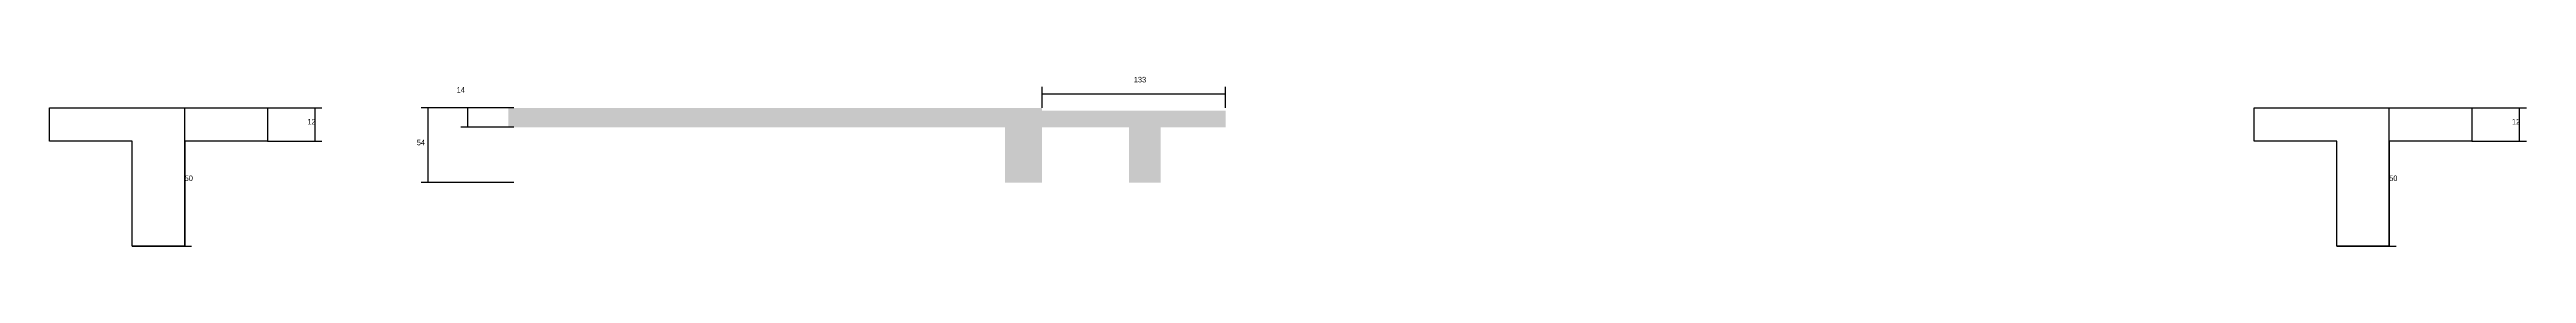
# Model space of a CAD drawing. Header units: metres. Extents: x 129234 to 131937, y 32678 to 33940.
# Drawn here: x 129234 to 131030, y 32678 to 32801 of the extents above; entities that cross this region are included whole.
import ezdxf

# ---------------------------------------------------------------- set-up
doc = ezdxf.new("R2010")
doc.units = ezdxf.units.M
doc.layers.add('CONCRETO', color=251, linetype='Continuous')
doc.layers.add('COTA', color=241, linetype='Continuous')

msp = doc.modelspace()

# ---------------------------------------------------------------- hatches: boundary and pattern name
at = {"layer": 'COTA'}
h = msp.add_hatch(dxfattribs=at)
h.set_pattern_fill('AR-CONC', scale=0.03)
h.paths.add_polyline_path([(129566.8, 32778.1), (129566.8, 32764.1), (129926.8, 32764.1), (129926.8, 32724.1), (129953.8, 32724.1), (129953.8, 32764.1), (130016.8, 32764.1), (130016.8, 32724.1), (130039.8, 32724.1), (130039.8, 32764.1), (130086.8, 32764.1), (130086.8, 32776.1), (129953.8, 32776.1), (129953.8, 32778.1)])

# ---------------------------------------------------------------- linework, layer by layer
at = {"layer": 'CONCRETO'}
for points in [[(129332.1, 32754.1), (129332.1, 32744.1), (129332.1, 32678.1), (129294.1, 32678.1), (129294.1, 32754.1), (129234.1, 32754.1), (129234.1, 32778.1), (129332.1, 32778.1), (129392.1, 32778.1), (129392.1, 32754.1)], [(130930.6, 32754.1), (130930.6, 32744.1), (130930.6, 32678.1), (130892.6, 32678.1), (130892.6, 32754.1), (130832.6, 32754.1), (130832.6, 32778.1), (130930.6, 32778.1), (130990.6, 32778.1), (130990.6, 32754.1)]]:
    msp.add_lwpolyline(points, close=True, dxfattribs=at)
at = {"layer": 'COTA'}
for p, q in [((129294.1, 32778.1), (129337.1, 32778.1)), ((129332.1, 32678.1), (129332.1, 32778.1)), ((129392.1, 32778.1), (129431.6, 32778.1)), ((129426.6, 32754.1), (129426.6, 32778.1)), ((129570.8, 32778.1), (129503.6, 32778.1)), ((129508.6, 32724.1), (129508.6, 32778.1)), ((129570.8, 32778.1), (129532.3, 32778.1)), ((129537.3, 32764.1), (129537.3, 32778.1)), ((129953.8, 32778.1), (129953.8, 32793.3)), ((129953.8, 32788.3), (130086.8, 32788.3)), ((130086.8, 32778.1), (130086.8, 32793.3)), ((130892.6, 32778.1), (130935.6, 32778.1)), ((130930.6, 32678.1), (130930.6, 32778.1)), ((130990.6, 32778.1), (131030.1, 32778.1)), ((131025.1, 32754.1), (131025.1, 32778.1)), ((129570.8, 32764.1), (129532.3, 32764.1)), ((129392.1, 32754.1), (129431.6, 32754.1)), ((130990.6, 32754.1), (131030.1, 32754.1)), ((129570.8, 32724.1), (129503.6, 32724.1)), ((129294.1, 32678.1), (129337.1, 32678.1)), ((130892.6, 32678.1), (130935.6, 32678.1))]:
    msp.add_line(p, q, dxfattribs=at)

# ---------------------------------------------------------------- texts
for s, p in [('133', (130020.3, 32796.5)), ('14', (129529.3, 32789.1)), ('12', (129421.1, 32766.1)), ('12', (131019.6, 32766.1)), ('54', (129500.4, 32751.1)), ('50', (129332.1, 32725.2)), ('50', (130930.6, 32725.2))]:
    msp.add_text(s, height=4, dxfattribs=at).set_placement(p)

doc.saveas('drawing.dxf')
